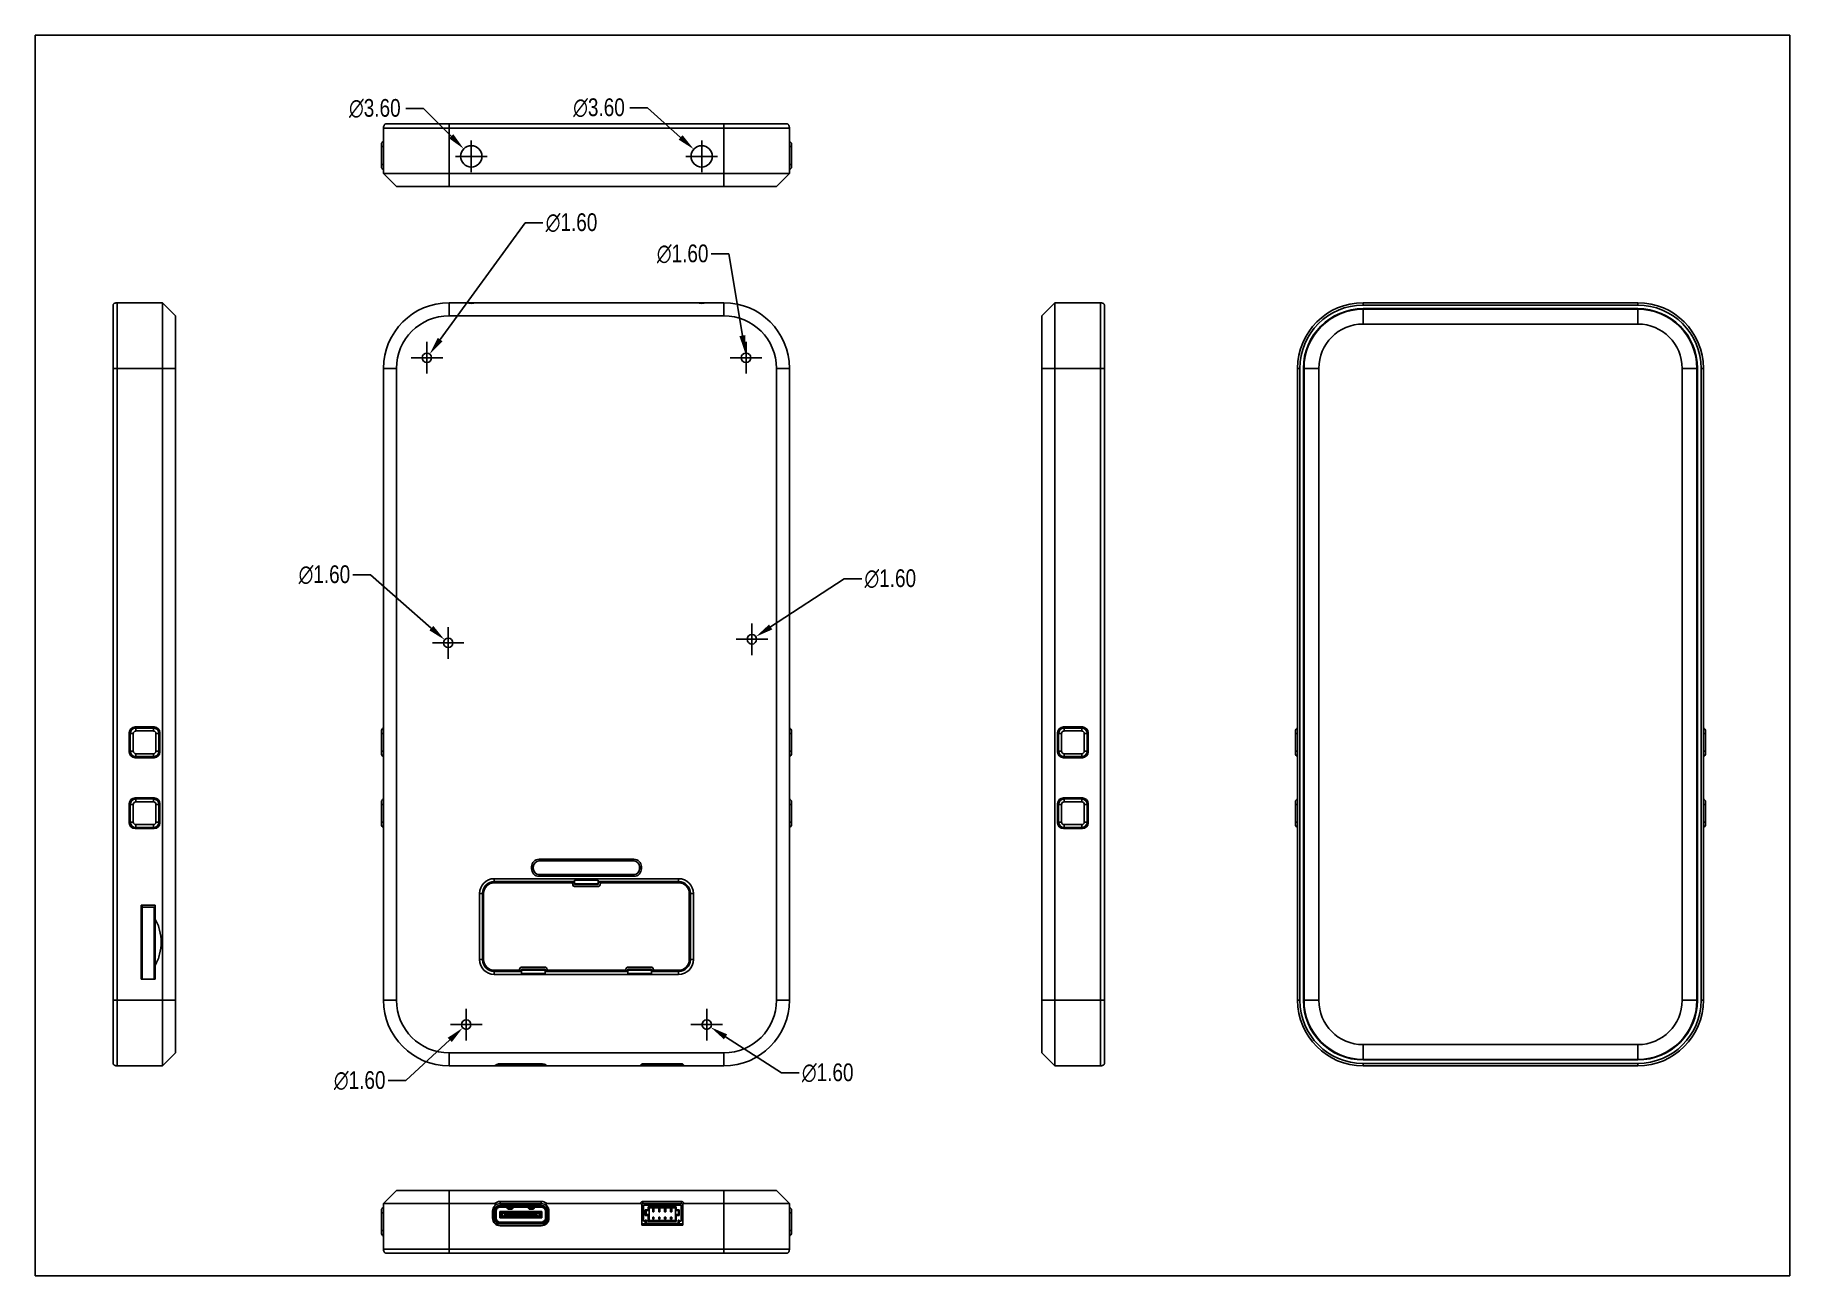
# Model space of a CAD drawing. Header units: millimetres. Extents: x 0 to 297, y 0 to 210.
import ezdxf

# ---------------------------------------------------------------- set-up
doc = ezdxf.new("R2010")
doc.units = ezdxf.units.MM
doc.header["$LTSCALE"] = 16.335
doc.header["$PDMODE"] = 3
doc.header["$PDSIZE"] = 0.3125
doc.layers.get('0').update_dxf_attribs({"linetype": 'CONTINUOUS'})
doc.layers.get('Defpoints').update_dxf_attribs({"linetype": 'CONTINUOUS'})
doc.styles.get("Standard").update_dxf_attribs({"font": 'txt', "width": 0.8})
doc.dimstyles.get("Standard").update_dxf_attribs({"dimtxt": 0.15625, "dimasz": 0.1875, "dimexe": 0.125, "dimexo": 0.0625, "dimtad": 0, "dimtih": 1, "dimtoh": 1, "dimdsep": 46, "dimtxsty": 'STANDARD', "dimblk": '_FILLED', "dimblk1": '_FILLED', "dimblk2": '_FILLED', "dimcen": 0.09, "dimazin": 2, "dimtp": 0.01, "dimtm": 0.01, "dimtfac": 1, "dimtofl": 0, "dimtmove": 0, "dimatfit": 3, "dimldrblk": '_FILLED', "dimfxl": 1, "dimtolj": 1, "dimarcsym": 0})

msp = doc.modelspace()

# ---------------------------------------------------------------- blocks, each defined once
blk = doc.blocks.new('_FILLED')
at = {"color": 0, "linetype": 'ByBlock'}
blk.add_solid([(0, 0), (-1, 0.167), (-1, -0.167)], dxfattribs=at)
blk = doc.blocks.new('*D2')
at = {"color": 3, "lineweight": -2}
for p, q in [((62.72, 197.58), (65.72, 197.58)), ((65.72, 197.58), (70.43, 192.87)), ((73.82, 186.8), (73.82, 192.15)), ((71.15, 189.47), (76.49, 189.47))]:
    blk.add_line(p, q, dxfattribs=at)
at = {"layer": 'Defpoints', "color": 0}
for p in [(72.55, 190.75), (75.09, 188.2)]:
    blk.add_point(p, dxfattribs=at)
at = {"color": 3, "lineweight": -2, "xscale": 3, "yscale": 3, "zscale": 3, "rotation": 314.9658175143572}
blk.add_blockref('_FILLED', (72.55, 190.75), dxfattribs=at)
at = {"color": 3, "insert": (57.5, 197.58), "char_height": 3, "attachment_point": 5}
blk.add_mtext('\\A1;∅3.60', dxfattribs=at)
blk = doc.blocks.new('*D3')
at = {"color": 3, "lineweight": -2}
for p, q in [((100.67, 197.69), (103.67, 197.69)), ((103.67, 197.69), (109.25, 192.68)), ((112.82, 186.8), (112.82, 192.15)), ((110.15, 189.47), (115.49, 189.47))]:
    blk.add_line(p, q, dxfattribs=at)
at = {"layer": 'Defpoints', "color": 0}
for p in [(111.48, 190.68), (114.16, 188.27)]:
    blk.add_point(p, dxfattribs=at)
at = {"color": 3, "lineweight": -2, "xscale": 3, "yscale": 3, "zscale": 3, "rotation": 318.079655481341}
blk.add_blockref('_FILLED', (111.48, 190.68), dxfattribs=at)
at = {"color": 3, "insert": (95.44, 197.69), "char_height": 3, "attachment_point": 5}
blk.add_mtext('\\A1;∅3.60', dxfattribs=at)
blk = doc.blocks.new('*D4')
at = {"color": 3, "lineweight": -2}
for p, q in [((82.96, 178.24), (68.56, 158.47)), ((85.96, 178.24), (82.96, 178.24)), ((66.32, 152.72), (66.32, 158.07)), ((63.65, 155.4), (68.99, 155.4))]:
    blk.add_line(p, q, dxfattribs=at)
at = {"layer": 'Defpoints', "color": 0}
for p in [(65.85, 154.75), (66.79, 156.04)]:
    blk.add_point(p, dxfattribs=at)
at = {"color": 3, "lineweight": -2, "xscale": 3, "yscale": 3, "zscale": 3, "rotation": 233.9258901553688}
blk.add_blockref('_FILLED', (66.79, 156.04), dxfattribs=at)
at = {"color": 3, "insert": (90.79, 178.24), "char_height": 3, "attachment_point": 5}
blk.add_mtext('\\A1;∅1.60', dxfattribs=at)
blk = doc.blocks.new('*D5')
at = {"color": 3, "lineweight": -2}
for p, q in [((114.43, 172.96), (117.43, 172.96)), ((117.43, 172.96), (119.7, 159.15)), ((120.32, 152.72), (120.32, 158.07)), ((117.65, 155.4), (122.99, 155.4))]:
    blk.add_line(p, q, dxfattribs=at)
at = {"layer": 'Defpoints', "color": 0}
for p in [(120.19, 156.18), (120.45, 154.61)]:
    blk.add_point(p, dxfattribs=at)
at = {"color": 3, "lineweight": -2, "xscale": 3, "yscale": 3, "zscale": 3, "rotation": 279.3431122886977}
blk.add_blockref('_FILLED', (120.19, 156.18), dxfattribs=at)
at = {"color": 3, "insert": (109.6, 172.96), "char_height": 3, "attachment_point": 5}
blk.add_mtext('\\A1;∅1.60', dxfattribs=at)
blk = doc.blocks.new('*D6')
at = {"color": 3, "lineweight": -2}
for p, q in [((136.92, 117.99), (124.49, 109.83)), ((139.92, 117.99), (136.92, 117.99)), ((121.32, 105.07), (121.32, 110.41)), ((118.65, 107.74), (123.99, 107.74))]:
    blk.add_line(p, q, dxfattribs=at)
at = {"layer": 'Defpoints', "color": 0}
for p in [(120.65, 107.3), (121.99, 108.18)]:
    blk.add_point(p, dxfattribs=at)
at = {"color": 3, "lineweight": -2, "xscale": 3, "yscale": 3, "zscale": 3, "rotation": 213.3175103337225}
blk.add_blockref('_FILLED', (121.99, 108.18), dxfattribs=at)
at = {"color": 3, "insert": (144.74, 117.99), "char_height": 3, "attachment_point": 5}
blk.add_mtext('\\A1;∅1.60', dxfattribs=at)
blk = doc.blocks.new('*D7')
at = {"color": 3, "lineweight": -2}
for p, q in [((53.79, 118.66), (56.79, 118.66)), ((56.79, 118.66), (67.06, 109.63)), ((67.25, 107.13), (72.59, 107.13)), ((69.92, 104.45), (69.92, 109.8))]:
    blk.add_line(p, q, dxfattribs=at)
at = {"layer": 'Defpoints', "color": 0}
for p in [(69.32, 107.65), (70.52, 106.6)]:
    blk.add_point(p, dxfattribs=at)
at = {"color": 3, "lineweight": -2, "xscale": 3, "yscale": 3, "zscale": 3, "rotation": 318.6932172001994}
blk.add_blockref('_FILLED', (69.32, 107.65), dxfattribs=at)
at = {"color": 3, "insert": (48.97, 118.66), "char_height": 3, "attachment_point": 5}
blk.add_mtext('\\A1;∅1.60', dxfattribs=at)
blk = doc.blocks.new('*D8')
at = {"color": 3, "lineweight": -2}
for p, q in [((113.67, 39.85), (113.67, 45.2)), ((111, 42.53), (116.34, 42.53)), ((126.32, 34.36), (116.86, 40.47)), ((129.32, 34.36), (126.32, 34.36))]:
    blk.add_line(p, q, dxfattribs=at)
at = {"layer": 'Defpoints', "color": 0}
for p in [(113, 42.96), (114.34, 42.09)]:
    blk.add_point(p, dxfattribs=at)
at = {"color": 3, "lineweight": -2, "xscale": 3, "yscale": 3, "zscale": 3, "rotation": 147.1561053110643}
blk.add_blockref('_FILLED', (114.34, 42.09), dxfattribs=at)
at = {"color": 3, "insert": (134.15, 34.36), "char_height": 3, "attachment_point": 5}
blk.add_mtext('\\A1;∅1.60', dxfattribs=at)
blk = doc.blocks.new('*D9')
at = {"color": 3, "lineweight": -2}
for p, q in [((72.97, 39.85), (72.97, 45.2)), ((70.3, 42.53), (75.64, 42.53)), ((62.77, 33.05), (70.19, 39.94)), ((59.77, 33.05), (62.77, 33.05))]:
    blk.add_line(p, q, dxfattribs=at)
at = {"layer": 'Defpoints', "color": 0}
for p in [(72.38, 41.98), (73.56, 43.07)]:
    blk.add_point(p, dxfattribs=at)
at = {"color": 3, "lineweight": -2, "xscale": 3, "yscale": 3, "zscale": 3, "rotation": 42.90157996319874}
blk.add_blockref('_FILLED', (72.38, 41.98), dxfattribs=at)
at = {"color": 3, "insert": (54.94, 33.05), "char_height": 3, "attachment_point": 5}
blk.add_mtext('\\A1;∅1.60', dxfattribs=at)

# ---------------------------------------------------------------- dimensions: what is measured, and where the dimension line sits
for p1, p2, picture, middle in [((75.091, 188.2), (72.547, 190.747), '*D2', (57.498, 197.58)), ((114.158, 188.271), (111.48, 190.676), '*D3', (95.443, 197.69)), ((65.848, 154.749), (66.79, 156.042), '*D4', (90.788, 178.242)), ((120.449, 154.606), (120.189, 156.185), '*D5', (109.605, 172.957)), ((70.52, 106.598), (69.318, 107.655), '*D7', (48.965, 118.663)), ((120.651, 107.3), (121.988, 108.179), '*D6', (144.741, 117.991)), ((73.555, 43.071), (72.383, 41.982), '*D9', (54.943, 33.047)), ((112.997, 42.961), (114.341, 42.093), '*D8', (134.149, 34.358))]:
    dim = msp.add_diameter_dim_2p(p1=p1, p2=p2, dimstyle='STANDARD', override={"dimtxt": 3, "dimasz": 3, "dimzin": 0, "dimcen": 2.673, "dimclrd": 3, "dimclre": 3, "dimclrt": 3, "dimadec": 0, "dimazin": 0, "dimtp": 0, "dimtm": 0, "dimtzin": 0})
    dim.commit()
    dim.dimension.update_dxf_attribs({"geometry": picture, "text_midpoint": middle, "dimtype": 163})

# ---------------------------------------------------------------- linework, layer by layer
at = {"color": 7, "linetype": 'Continuous'}
for p, q in [((0, 0), (0, 210)), ((0, 210), (297, 210)), ((297, 0), (297, 210)), ((58.969, 194.273), (58.969, 186.573)), ((127.669, 194.273), (58.969, 194.273)), ((59.369, 194.973), (127.269, 194.973)), ((70.069, 194.974), (70.069, 184.373)), ((116.569, 184.373), (116.569, 194.974)), ((127.669, 194.273), (127.669, 186.573)), ((58.619, 187.702), (58.619, 191.545)), ((58.969, 191.123), (58.619, 191.123)), ((128.019, 191.123), (127.669, 191.123)), ((128.019, 187.702), (128.019, 191.545)), ((58.619, 188.123), (58.969, 188.123)), ((127.669, 188.123), (128.019, 188.123)), ((58.969, 186.573), (61.169, 184.373)), ((58.969, 186.573), (73.051, 186.573)), ((61.169, 184.373), (125.469, 184.373)), ((74.587, 186.573), (112.051, 186.573)), ((113.587, 186.573), (127.669, 186.573)), ((127.669, 186.573), (125.469, 184.373)), ((13.188, 35.951), (13.188, 164.301)), ((13.888, 164.701), (13.888, 35.551)), ((13.888, 164.701), (21.588, 164.701)), ((21.588, 35.551), (21.588, 164.701)), ((21.588, 164.701), (23.788, 162.501)), ((70.069, 164.701), (70.069, 162.501)), ((70.069, 164.701), (73.051, 164.701)), ((73.059, 164.701), (112.051, 164.701)), ((112.059, 164.701), (116.569, 164.701)), ((116.569, 164.701), (116.569, 162.501)), ((172.598, 164.701), (170.398, 162.501)), ((172.598, 164.701), (172.598, 35.551)), ((172.598, 164.701), (180.298, 164.701)), ((180.298, 35.551), (180.298, 164.701)), ((180.998, 35.951), (180.998, 164.301)), ((224.765, 164.302), (224.765, 164.702)), ((224.765, 164.701), (271.265, 164.701)), ((271.265, 164.301), (224.765, 164.301)), ((271.265, 163.701), (224.765, 163.701)), ((224.765, 161.101), (224.765, 163.606)), ((271.265, 163.606), (224.765, 163.606)), ((224.765, 163.601), (271.265, 163.601)), ((271.265, 164.302), (271.265, 164.702)), ((271.265, 161.101), (271.265, 163.606)), ((23.788, 37.751), (23.788, 162.501)), ((70.069, 162.501), (116.569, 162.501)), ((170.398, 162.501), (170.398, 37.751)), ((271.265, 161.101), (224.765, 161.101)), ((13.188, 153.601), (23.788, 153.601)), ((58.969, 46.651), (58.969, 153.601)), ((58.969, 153.601), (61.169, 153.601)), ((61.169, 46.651), (61.169, 153.601)), ((125.469, 153.601), (125.469, 46.651)), ((127.669, 153.601), (125.469, 153.601)), ((127.669, 153.601), (127.669, 46.651)), ((180.999, 153.601), (170.398, 153.601)), ((213.665, 46.651), (213.665, 153.601)), ((214.065, 153.601), (213.665, 153.601)), ((214.065, 153.601), (214.065, 46.651)), ((214.665, 153.601), (214.665, 46.651)), ((214.761, 153.601), (214.761, 46.651)), ((217.265, 153.601), (214.761, 153.601)), ((214.765, 46.651), (214.765, 153.601)), ((217.265, 153.601), (217.265, 46.651)), ((278.765, 46.651), (278.765, 153.601)), ((278.765, 153.601), (281.27, 153.601)), ((281.265, 153.601), (281.265, 46.651)), ((281.27, 46.651), (281.27, 153.601)), ((281.365, 46.651), (281.365, 153.601)), ((281.965, 46.651), (281.965, 153.601)), ((281.965, 153.601), (282.366, 153.601)), ((282.365, 153.601), (282.365, 46.651)), ((16.938, 92.901), (20.138, 92.901)), ((18.438, 92.775), (17.038, 92.775)), ((17.038, 92.775), (17.038, 92.223)), ((17.038, 92.723), (20.038, 92.723)), ((20.038, 92.223), (17.038, 92.223)), ((17.138, 92.775), (17.138, 92.901)), ((18.138, 92.901), (18.138, 92.775)), ((18.438, 92.775), (18.438, 92.901)), ((18.438, 92.782), (19.938, 92.782)), ((19.938, 92.901), (19.938, 92.782)), ((20.038, 92.801), (19.938, 92.801)), ((20.038, 92.223), (20.038, 92.801)), ((58.619, 88.38), (58.619, 92.223)), ((128.019, 88.38), (128.019, 92.223)), ((177.248, 92.901), (174.048, 92.901)), ((174.148, 92.801), (174.248, 92.801)), ((174.148, 92.801), (174.148, 92.223)), ((174.148, 92.723), (177.148, 92.723)), ((177.148, 92.223), (174.148, 92.223)), ((174.248, 92.782), (174.248, 92.901)), ((175.748, 92.782), (174.248, 92.782)), ((175.748, 92.775), (175.748, 92.901)), ((175.748, 92.775), (177.148, 92.775)), ((176.048, 92.901), (176.048, 92.775)), ((177.048, 92.775), (177.048, 92.901)), ((177.148, 92.223), (177.148, 92.775)), ((213.315, 88.38), (213.315, 92.223)), ((282.715, 88.38), (282.715, 92.223)), ((15.938, 88.701), (15.938, 91.901)), ((16.049, 89.801), (16.064, 89.801)), ((16.049, 88.272), (16.049, 89.801)), ((16.064, 89.301), (16.049, 89.301)), ((16.617, 91.801), (16.064, 91.801)), ((16.064, 89.301), (16.064, 91.801)), ((16.117, 88.801), (16.117, 91.801)), ((16.617, 91.801), (16.617, 88.801)), ((21.038, 91.801), (20.459, 91.801)), ((20.459, 88.801), (20.459, 91.801)), ((20.959, 91.801), (20.959, 88.801)), ((21.038, 88.801), (21.038, 91.801)), ((21.138, 91.901), (21.138, 88.701)), ((58.969, 91.801), (58.619, 91.801)), ((128.019, 91.801), (127.669, 91.801)), ((173.048, 91.901), (173.048, 88.701)), ((173.727, 91.801), (173.148, 91.801)), ((173.148, 91.801), (173.148, 88.801)), ((173.227, 88.801), (173.227, 91.801)), ((173.727, 91.801), (173.727, 88.801)), ((178.122, 91.801), (177.57, 91.801)), ((177.57, 88.801), (177.57, 91.801)), ((178.069, 91.801), (178.069, 88.801)), ((178.122, 91.801), (178.122, 89.801)), ((178.138, 89.801), (178.122, 89.801)), ((178.138, 88.272), (178.138, 89.801)), ((178.248, 88.701), (178.248, 91.901)), ((213.665, 91.801), (213.315, 91.801)), ((282.715, 91.801), (282.365, 91.801)), ((16.064, 88.801), (16.617, 88.801)), ((16.064, 88.801), (16.064, 88.241)), ((16.738, 87.733), (16.738, 87.875)), ((16.938, 87.701), (20.138, 87.701)), ((17.038, 88.38), (20.038, 88.38)), ((17.038, 88.38), (17.038, 87.828)), ((20.038, 87.88), (17.038, 87.88)), ((18.438, 87.828), (17.038, 87.828)), ((17.138, 87.701), (17.138, 87.828)), ((18.138, 87.828), (18.138, 87.701)), ((18.438, 87.828), (18.438, 87.701)), ((18.438, 87.821), (19.938, 87.821)), ((19.938, 87.821), (19.938, 87.701)), ((20.038, 87.801), (19.938, 87.801)), ((20.038, 87.801), (20.038, 88.38)), ((20.459, 88.801), (21.038, 88.801)), ((58.619, 88.801), (58.969, 88.801)), ((127.669, 88.801), (128.019, 88.801)), ((173.148, 88.801), (173.727, 88.801)), ((174.048, 87.701), (177.248, 87.701)), ((174.148, 88.38), (177.148, 88.38)), ((174.148, 88.38), (174.148, 87.801)), ((177.148, 87.88), (174.148, 87.88)), ((174.148, 87.801), (174.248, 87.801)), ((175.748, 87.821), (174.248, 87.821)), ((174.248, 87.701), (174.248, 87.821)), ((175.748, 87.828), (177.148, 87.828)), ((175.748, 87.701), (175.748, 87.828)), ((176.048, 87.828), (176.048, 87.701)), ((177.048, 87.701), (177.048, 87.828)), ((177.148, 87.828), (177.148, 88.38)), ((177.448, 87.875), (177.448, 87.733)), ((177.57, 88.801), (178.122, 88.801)), ((178.122, 88.241), (178.122, 88.801)), ((213.315, 88.801), (213.665, 88.801)), ((282.365, 88.801), (282.715, 88.801)), ((16.049, 80.331), (16.049, 78.801)), ((16.064, 80.362), (16.064, 79.801)), ((16.738, 80.728), (16.738, 80.87)), ((16.938, 80.901), (20.138, 80.901)), ((18.438, 80.775), (17.038, 80.775)), ((17.038, 80.775), (17.038, 80.223)), ((17.038, 80.723), (20.038, 80.723)), ((20.038, 80.223), (17.038, 80.223)), ((17.138, 80.775), (17.138, 80.901)), ((18.138, 80.901), (18.138, 80.775)), ((18.438, 80.775), (18.438, 80.901)), ((18.438, 80.782), (19.938, 80.782)), ((19.938, 80.901), (19.938, 80.782)), ((20.038, 80.801), (19.938, 80.801)), ((20.038, 80.223), (20.038, 80.801)), ((58.619, 76.38), (58.619, 80.223)), ((128.019, 76.38), (128.019, 80.223)), ((177.248, 80.901), (174.048, 80.901)), ((174.148, 80.801), (174.248, 80.801)), ((174.148, 80.801), (174.148, 80.223)), ((174.148, 80.723), (177.148, 80.723)), ((177.148, 80.223), (174.148, 80.223)), ((174.248, 80.782), (174.248, 80.901)), ((175.748, 80.782), (174.248, 80.782)), ((175.748, 80.775), (175.748, 80.901)), ((175.748, 80.775), (177.148, 80.775)), ((176.048, 80.901), (176.048, 80.775)), ((177.048, 80.775), (177.048, 80.901)), ((177.148, 80.223), (177.148, 80.775)), ((177.448, 80.87), (177.448, 80.728)), ((178.122, 79.801), (178.122, 80.362)), ((178.138, 78.801), (178.138, 80.331)), ((213.315, 76.38), (213.315, 80.223)), ((282.715, 76.38), (282.715, 80.223)), ((15.938, 76.701), (15.938, 79.901)), ((16.049, 78.801), (16.064, 78.801)), ((16.617, 79.801), (16.064, 79.801)), ((16.064, 76.801), (16.064, 78.801)), ((16.117, 76.801), (16.117, 79.801)), ((16.617, 79.801), (16.617, 76.801)), ((21.038, 79.801), (20.459, 79.801)), ((20.459, 76.801), (20.459, 79.801)), ((20.959, 79.801), (20.959, 76.801)), ((21.138, 79.955), (21.018, 79.955)), ((21.038, 76.801), (21.038, 79.801)), ((21.138, 79.901), (21.138, 76.701)), ((58.969, 79.801), (58.619, 79.801)), ((128.019, 79.801), (127.669, 79.801)), ((173.048, 79.955), (173.169, 79.955)), ((173.048, 79.901), (173.048, 76.701)), ((173.727, 79.801), (173.148, 79.801)), ((173.148, 79.801), (173.148, 76.801)), ((173.227, 76.801), (173.227, 79.801)), ((173.727, 79.801), (173.727, 76.801)), ((178.122, 79.801), (177.57, 79.801)), ((177.57, 76.801), (177.57, 79.801)), ((178.069, 79.801), (178.069, 76.801)), ((178.122, 79.301), (178.138, 79.301)), ((178.122, 79.301), (178.122, 76.801)), ((178.138, 78.801), (178.122, 78.801)), ((178.248, 76.701), (178.248, 79.901)), ((213.665, 79.801), (213.315, 79.801)), ((282.715, 79.801), (282.365, 79.801)), ((16.064, 76.801), (16.617, 76.801)), ((16.938, 75.701), (20.138, 75.701)), ((17.038, 76.38), (20.038, 76.38)), ((17.038, 76.38), (17.038, 75.828)), ((20.038, 75.88), (17.038, 75.88)), ((18.438, 75.828), (17.038, 75.828)), ((17.138, 75.701), (17.138, 75.828)), ((18.138, 75.828), (18.138, 75.701)), ((18.438, 75.828), (18.438, 75.701)), ((18.438, 75.821), (19.938, 75.821)), ((19.938, 75.821), (19.938, 75.701)), ((20.038, 75.801), (19.938, 75.801)), ((20.038, 75.801), (20.038, 76.38)), ((20.459, 76.801), (21.038, 76.801)), ((58.619, 76.801), (58.969, 76.801)), ((127.669, 76.801), (128.019, 76.801)), ((173.148, 76.801), (173.727, 76.801)), ((174.048, 75.701), (177.248, 75.701)), ((174.148, 76.38), (177.148, 76.38)), ((174.148, 76.38), (174.148, 75.801)), ((177.148, 75.88), (174.148, 75.88)), ((174.148, 75.801), (174.248, 75.801)), ((175.748, 75.821), (174.248, 75.821)), ((174.248, 75.701), (174.248, 75.821)), ((175.748, 75.828), (177.148, 75.828)), ((175.748, 75.701), (175.748, 75.828)), ((176.048, 75.828), (176.048, 75.701)), ((177.048, 75.701), (177.048, 75.828)), ((177.148, 75.828), (177.148, 76.38)), ((177.57, 76.801), (178.122, 76.801)), ((213.315, 76.801), (213.665, 76.801)), ((282.365, 76.801), (282.715, 76.801)), ((84.319, 69.226), (84.019, 69.226)), ((84.019, 69.226), (84.019, 68.926)), ((84.319, 68.926), (84.019, 68.926)), ((84.319, 69.226), (84.319, 68.926)), ((101.319, 70.526), (85.319, 70.526)), ((85.319, 70.226), (85.319, 70.526)), ((101.319, 70.226), (85.319, 70.226)), ((101.319, 70.226), (101.319, 70.526)), ((102.319, 69.226), (102.619, 69.226)), ((102.319, 68.926), (102.319, 69.226)), ((102.319, 68.926), (102.619, 68.926)), ((102.619, 68.926), (102.619, 69.226)), ((108.919, 67.226), (77.719, 67.226)), ((77.719, 66.726), (77.719, 67.226)), ((91.319, 66.726), (77.719, 66.726)), ((91.319, 66.627), (77.719, 66.627)), ((77.719, 66.526), (90.769, 66.526)), ((79.319, 66.627), (79.319, 66.726)), ((85.319, 67.926), (101.319, 67.926)), ((85.319, 67.926), (85.319, 67.626)), ((85.319, 67.626), (101.319, 67.626)), ((91.019, 66.276), (91.019, 66.176)), ((91.269, 65.926), (95.369, 65.926)), ((91.319, 66.993), (95.319, 66.993)), ((91.319, 66.993), (91.319, 66.226)), ((91.319, 66.371), (95.319, 66.371)), ((95.319, 66.226), (91.319, 66.226)), ((95.319, 66.226), (95.319, 66.993)), ((108.919, 66.726), (95.319, 66.726)), ((108.919, 66.627), (95.319, 66.627)), ((95.619, 66.176), (95.619, 66.276)), ((95.869, 66.526), (108.919, 66.526)), ((101.319, 67.926), (101.319, 67.626)), ((107.319, 66.627), (107.319, 66.726)), ((108.919, 66.726), (108.919, 67.226)), ((17.938, 62.729), (20.338, 62.729)), ((17.938, 50.229), (17.938, 62.729)), ((18.138, 62.729), (18.138, 50.229)), ((18.138, 62.429), (20.138, 62.429)), ((20.138, 50.229), (20.138, 62.429)), ((20.338, 50.229), (20.338, 62.729)), ((75.719, 64.726), (75.219, 64.726)), ((75.219, 64.726), (75.219, 53.526)), ((75.719, 64.726), (75.719, 53.526)), ((75.819, 64.727), (75.819, 53.527)), ((75.919, 53.526), (75.919, 64.726)), ((110.719, 64.726), (110.719, 53.526)), ((110.819, 53.527), (110.819, 64.727)), ((110.919, 64.726), (111.419, 64.726)), ((110.919, 53.526), (110.919, 64.726)), ((111.419, 53.526), (111.419, 64.726)), ((20.338, 60.343), (20.138, 60.343)), ((20.338, 60.126), (20.138, 60.126)), ((20.338, 59.426), (20.138, 59.426)), ((20.338, 55.126), (20.138, 55.126)), ((20.338, 54.426), (20.138, 54.426)), ((75.719, 53.526), (75.219, 53.526)), ((110.919, 53.526), (111.419, 53.526)), ((81.769, 51.726), (77.719, 51.726)), ((77.719, 51.627), (82.319, 51.627)), ((77.719, 51.526), (82.319, 51.526)), ((77.719, 51.526), (77.719, 51.026)), ((77.719, 51.026), (108.919, 51.026)), ((86.369, 52.226), (82.269, 52.226)), ((86.319, 51.926), (82.319, 51.926)), ((82.319, 51.926), (82.319, 51.194)), ((86.319, 51.753), (82.319, 51.753)), ((82.319, 51.194), (86.319, 51.194)), ((86.319, 51.194), (86.319, 51.926)), ((86.319, 51.627), (100.319, 51.627)), ((86.319, 51.526), (100.319, 51.526)), ((99.769, 51.726), (86.869, 51.726)), ((104.369, 52.226), (100.269, 52.226)), ((104.319, 51.926), (100.319, 51.926)), ((100.319, 51.926), (100.319, 51.194)), ((104.319, 51.753), (100.319, 51.753)), ((104.319, 51.194), (100.319, 51.194)), ((104.319, 51.194), (104.319, 51.926)), ((104.319, 51.627), (108.919, 51.627)), ((104.319, 51.526), (108.919, 51.526)), ((108.919, 51.726), (104.869, 51.726)), ((108.919, 51.526), (108.919, 51.026)), ((20.338, 50.229), (17.938, 50.229)), ((13.188, 46.651), (23.788, 46.651)), ((58.969, 46.651), (61.169, 46.651)), ((127.669, 46.651), (125.469, 46.651)), ((180.999, 46.651), (170.398, 46.651)), ((214.065, 46.651), (213.665, 46.651)), ((217.265, 46.651), (214.761, 46.651)), ((278.765, 46.651), (281.27, 46.651)), ((281.965, 46.651), (282.366, 46.651)), ((216.935, 40.504), (216.935, 40.272)), ((216.936, 40.272), (216.998, 40.272)), ((224.765, 39.151), (271.265, 39.151)), ((224.765, 39.151), (224.765, 36.647)), ((271.265, 39.151), (271.265, 36.647)), ((278.904, 40.272), (279.095, 40.272)), ((279.095, 40.272), (279.095, 40.348)), ((21.588, 35.551), (23.788, 37.751)), ((116.569, 37.751), (70.069, 37.751)), ((70.069, 35.551), (70.069, 37.751)), ((78.719, 35.903), (85.669, 35.903)), ((78.719, 35.903), (78.719, 35.551)), ((78.719, 35.844), (85.669, 35.844)), ((85.669, 35.844), (85.669, 35.903)), ((85.669, 35.551), (85.669, 35.844)), ((102.669, 35.635), (102.676, 35.688)), ((109.419, 35.893), (102.869, 35.893)), ((102.869, 35.834), (102.869, 35.893)), ((102.869, 35.834), (109.419, 35.834)), ((109.419, 35.834), (109.419, 35.893)), ((116.569, 35.551), (116.569, 37.751)), ((172.598, 35.551), (170.398, 37.751)), ((271.265, 36.651), (224.765, 36.651)), ((224.765, 36.647), (271.265, 36.647)), ((224.765, 36.551), (271.265, 36.551)), ((224.765, 35.951), (271.265, 35.951)), ((224.765, 35.951), (224.765, 35.551)), ((271.265, 35.951), (271.265, 35.551)), ((13.888, 35.551), (21.588, 35.551)), ((77.897, 35.551), (70.069, 35.551)), ((77.954, 35.551), (86.434, 35.551)), ((86.491, 35.551), (116.569, 35.551)), ((102.669, 35.551), (102.669, 35.634)), ((109.619, 35.635), (109.619, 35.551)), ((180.298, 35.551), (172.598, 35.551)), ((271.265, 35.551), (224.765, 35.551)), ((58.969, 12.24), (61.169, 14.44)), ((58.969, 4.54), (58.969, 12.24)), ((77.754, 12.24), (58.969, 12.24)), ((125.469, 14.44), (61.169, 14.44)), ((70.069, 3.839), (70.069, 14.44)), ((78.719, 12.591), (78.719, 12.25)), ((78.719, 12.591), (85.669, 12.591)), ((85.669, 12.25), (78.719, 12.25)), ((78.719, 11.95), (78.719, 11.9)), ((85.669, 11.95), (78.719, 11.95)), ((78.719, 11.9), (85.669, 11.9)), ((85.669, 12.25), (85.669, 12.591)), ((85.669, 11.9), (85.669, 11.95)), ((102.473, 12.24), (86.634, 12.24)), ((102.669, 8.59), (102.669, 12.04)), ((109.419, 12.581), (102.869, 12.581)), ((102.869, 12.24), (102.869, 12.581)), ((109.419, 12.24), (102.869, 12.24)), ((109.319, 11.99), (102.969, 11.99)), ((102.969, 11.99), (102.969, 9.29)), ((108.919, 11.99), (108.919, 12.24)), ((109.319, 9.29), (109.319, 11.99)), ((109.419, 12.24), (109.419, 12.581)), ((109.619, 8.59), (109.619, 12.017)), ((127.669, 12.24), (109.815, 12.24)), ((116.569, 3.839), (116.569, 14.44)), ((127.669, 12.24), (125.469, 14.44)), ((127.669, 4.54), (127.669, 12.24)), ((58.619, 7.268), (58.619, 11.111)), ((58.969, 10.69), (58.619, 10.69)), ((77.419, 9.79), (77.419, 10.95)), ((77.719, 10.79), (77.419, 10.79)), ((77.525, 11.44), (77.719, 11.44)), ((77.719, 8.974), (77.719, 11.771)), ((78.005, 11.65), (77.719, 11.65)), ((77.769, 10.95), (77.719, 10.95)), ((77.719, 9.79), (77.769, 9.79)), ((77.769, 9.79), (77.769, 10.95)), ((77.969, 10.95), (77.969, 9.79)), ((78.019, 10.95), (77.969, 10.95)), ((77.969, 9.79), (78.019, 9.79)), ((78.019, 9.79), (78.019, 10.95)), ((78.019, 8.79), (78.019, 9.077)), ((78.644, 9.82), (78.644, 10.92)), ((78.644, 10.92), (85.744, 10.92)), ((78.644, 9.82), (85.744, 9.82)), ((78.719, 11.7), (78.719, 11.65)), ((85.669, 11.7), (78.719, 11.7)), ((78.719, 11.65), (85.669, 11.65)), ((78.719, 9.09), (78.719, 9.04)), ((85.669, 9.09), (78.719, 9.09)), ((78.719, 9.04), (85.669, 9.04)), ((78.844, 10.72), (78.844, 10.02)), ((78.844, 10.72), (85.544, 10.72)), ((78.844, 10.02), (85.544, 10.02)), ((78.944, 10.92), (78.944, 10.72)), ((79.144, 10.72), (78.944, 10.92)), ((78.944, 10.02), (78.944, 9.82)), ((78.944, 9.82), (79.144, 10.02)), ((79.058, 10.72), (79.065, 10.704)), ((79.065, 10.036), (79.058, 10.02)), ((79.065, 10.704), (79.065, 10.036)), ((79.065, 10.704), (79.344, 10.592)), ((79.344, 10.147), (79.065, 10.036)), ((79.344, 10.52), (79.344, 10.72)), ((79.344, 10.52), (85.044, 10.52)), ((79.344, 10.02), (79.344, 10.22)), ((79.344, 10.22), (85.044, 10.22)), ((79.394, 10.72), (79.394, 10.62)), ((79.394, 10.62), (79.694, 10.62)), ((79.394, 10.12), (79.394, 10.02)), ((79.694, 10.12), (79.394, 10.12)), ((79.525, 10.22), (79.525, 10.52)), ((79.694, 10.72), (79.694, 10.62)), ((79.694, 10.02), (79.694, 10.12)), ((79.744, 10.72), (79.744, 10.52)), ((79.744, 10.22), (79.744, 10.02)), ((79.81, 11.638), (80.026, 11.327)), ((80.978, 11.638), (79.81, 11.638)), ((80.026, 11.327), (80.762, 11.327)), ((80.726, 11.302), (80.062, 11.302)), ((80.762, 11.327), (80.978, 11.638)), ((80.794, 10.52), (80.794, 10.72)), ((80.794, 10.02), (80.794, 10.22)), ((80.844, 10.72), (80.844, 10.62)), ((80.844, 10.62), (81.144, 10.62)), ((80.844, 10.12), (80.844, 10.02)), ((81.144, 10.12), (80.844, 10.12)), ((81.144, 10.72), (81.144, 10.62)), ((81.144, 10.02), (81.144, 10.12)), ((81.194, 10.72), (81.194, 10.52)), ((81.194, 10.22), (81.194, 10.02)), ((81.244, 10.52), (81.244, 10.72)), ((81.244, 10.02), (81.244, 10.22)), ((81.294, 10.72), (81.294, 10.62)), ((81.294, 10.62), (81.594, 10.62)), ((81.294, 10.12), (81.294, 10.02)), ((81.594, 10.12), (81.294, 10.12)), ((81.594, 10.72), (81.594, 10.62)), ((81.594, 10.02), (81.594, 10.12)), ((81.644, 10.72), (81.644, 10.52)), ((81.644, 10.22), (81.644, 10.02)), ((81.694, 10.52), (81.694, 10.72)), ((81.694, 10.02), (81.694, 10.22)), ((81.744, 10.72), (81.744, 10.62)), ((81.744, 10.62), (82.044, 10.62)), ((81.744, 10.12), (81.744, 10.02)), ((82.044, 10.12), (81.744, 10.12)), ((82.044, 10.72), (82.044, 10.62)), ((82.044, 10.02), (82.044, 10.12)), ((82.094, 10.72), (82.094, 10.52)), ((82.094, 10.22), (82.094, 10.02)), ((82.294, 10.52), (82.294, 10.72)), ((82.294, 10.02), (82.294, 10.22)), ((82.344, 10.72), (82.344, 10.62)), ((82.644, 10.62), (82.344, 10.62)), ((82.344, 10.12), (82.344, 10.02)), ((82.644, 10.12), (82.344, 10.12)), ((82.644, 10.72), (82.644, 10.62)), ((82.644, 10.02), (82.644, 10.12)), ((82.694, 10.72), (82.694, 10.52)), ((82.694, 10.22), (82.694, 10.02)), ((82.744, 10.52), (82.744, 10.72)), ((82.744, 10.02), (82.744, 10.22)), ((82.794, 10.72), (82.794, 10.62)), ((83.094, 10.62), (82.794, 10.62)), ((82.794, 10.12), (82.794, 10.02)), ((83.094, 10.12), (82.794, 10.12)), ((83.094, 10.72), (83.094, 10.62)), ((83.094, 10.02), (83.094, 10.12)), ((83.144, 10.72), (83.144, 10.52)), ((83.144, 10.22), (83.144, 10.02)), ((83.194, 10.52), (83.194, 10.72)), ((83.194, 10.02), (83.194, 10.22)), ((83.244, 10.72), (83.244, 10.62)), ((83.544, 10.62), (83.244, 10.62)), ((83.244, 10.12), (83.244, 10.02)), ((83.544, 10.12), (83.244, 10.12)), ((83.41, 11.638), (83.626, 11.327)), ((84.578, 11.638), (83.41, 11.638)), ((83.544, 10.72), (83.544, 10.62)), ((83.544, 10.02), (83.544, 10.12)), ((83.594, 10.72), (83.594, 10.52)), ((83.594, 10.22), (83.594, 10.02)), ((83.626, 11.327), (84.362, 11.327)), ((84.326, 11.302), (83.662, 11.302)), ((84.362, 11.327), (84.578, 11.638)), ((84.644, 10.52), (84.644, 10.72)), ((84.644, 10.02), (84.644, 10.22)), ((84.694, 10.72), (84.694, 10.62)), ((84.994, 10.62), (84.694, 10.62)), ((84.694, 10.12), (84.694, 10.02)), ((84.994, 10.12), (84.694, 10.12)), ((84.863, 10.22), (84.863, 10.52)), ((84.994, 10.72), (84.994, 10.62)), ((84.994, 10.02), (84.994, 10.12)), ((85.044, 10.72), (85.044, 10.52)), ((85.323, 10.704), (85.044, 10.592)), ((85.044, 10.02), (85.044, 10.22)), ((85.044, 10.147), (85.323, 10.036)), ((85.244, 10.72), (85.444, 10.92)), ((85.444, 9.82), (85.244, 10.02)), ((85.33, 10.72), (85.323, 10.704)), ((85.323, 10.704), (85.323, 10.036)), ((85.323, 10.036), (85.33, 10.02)), ((85.444, 10.92), (85.444, 10.72)), ((85.444, 10.02), (85.444, 9.82)), ((85.544, 10.72), (85.544, 10.02)), ((85.669, 11.65), (85.669, 11.7)), ((85.669, 9.04), (85.669, 9.09)), ((85.744, 9.82), (85.744, 10.92)), ((86.369, 10.95), (86.369, 9.79)), ((86.419, 10.95), (86.369, 10.95)), ((86.369, 9.79), (86.419, 9.79)), ((86.369, 8.79), (86.369, 9.077)), ((86.669, 11.65), (86.383, 11.65)), ((86.419, 9.79), (86.419, 10.95)), ((86.619, 10.95), (86.619, 9.79)), ((86.669, 10.95), (86.619, 10.95)), ((86.619, 9.79), (86.669, 9.79)), ((86.669, 8.974), (86.669, 11.65)), ((86.669, 11.44), (86.863, 11.44)), ((86.669, 11.39), (86.819, 11.39)), ((86.819, 11.39), (86.819, 11.44)), ((86.969, 10.95), (86.969, 9.79)), ((102.669, 11.44), (102.969, 11.44)), ((103.269, 9.29), (102.969, 9.29)), ((103.269, 11.205), (103.769, 11.205)), ((103.419, 11.055), (103.269, 11.205)), ((103.269, 10.235), (103.269, 11.205)), ((103.419, 10.385), (103.269, 10.235)), ((103.769, 10.235), (103.269, 10.235)), ((103.469, 9.44), (103.269, 9.44)), ((103.269, 9.44), (103.269, 8.79)), ((103.919, 11.055), (103.419, 11.055)), ((103.419, 11.055), (103.419, 10.385)), ((103.419, 10.385), (103.919, 10.385)), ((103.469, 8.79), (103.469, 9.44)), ((103.769, 11.665), (108.519, 11.665)), ((103.769, 11.665), (103.919, 11.515)), ((103.769, 11.205), (103.769, 11.665)), ((103.769, 11.205), (103.919, 11.055)), ((103.919, 10.385), (103.769, 10.235)), ((103.769, 9.215), (103.769, 10.235)), ((103.919, 9.365), (103.769, 9.215)), ((108.519, 9.215), (103.769, 9.215)), ((108.369, 11.515), (103.919, 11.515)), ((103.919, 11.515), (103.919, 9.365)), ((103.919, 9.365), (108.369, 9.365)), ((104.544, 11.34), (104.744, 11.34)), ((104.544, 10.84), (104.544, 11.34)), ((104.544, 11.34), (104.597, 11.167)), ((104.597, 11.013), (104.544, 10.84)), ((104.744, 10.84), (104.544, 10.84)), ((104.544, 9.965), (104.744, 9.965)), ((104.597, 9.912), (104.544, 9.965)), ((104.544, 9.615), (104.544, 9.965)), ((104.597, 9.668), (104.544, 9.615)), ((104.744, 9.615), (104.544, 9.615)), ((104.691, 11.167), (104.597, 11.167)), ((104.597, 11.167), (104.597, 11.013)), ((104.597, 11.013), (104.691, 11.013)), ((104.691, 9.912), (104.597, 9.912)), ((104.597, 9.912), (104.597, 9.668)), ((104.597, 9.668), (104.691, 9.668)), ((104.691, 11.167), (104.744, 11.34)), ((104.691, 11.013), (104.691, 11.167)), ((104.744, 10.84), (104.691, 11.013)), ((104.744, 9.965), (104.691, 9.912)), ((104.691, 9.668), (104.691, 9.912)), ((104.744, 9.615), (104.691, 9.668)), ((104.744, 11.34), (104.744, 10.84)), ((104.744, 9.965), (104.744, 9.615)), ((105.544, 11.34), (105.744, 11.34)), ((105.544, 10.84), (105.544, 11.34)), ((105.544, 11.34), (105.597, 11.167)), ((105.597, 11.013), (105.544, 10.84)), ((105.744, 10.84), (105.544, 10.84)), ((105.544, 9.965), (105.744, 9.965)), ((105.597, 9.912), (105.544, 9.965)), ((105.544, 9.615), (105.544, 9.965)), ((105.597, 9.668), (105.544, 9.615)), ((105.744, 9.615), (105.544, 9.615)), ((105.691, 11.167), (105.597, 11.167)), ((105.597, 11.167), (105.597, 11.013)), ((105.597, 11.013), (105.691, 11.013)), ((105.691, 9.912), (105.597, 9.912)), ((105.597, 9.912), (105.597, 9.668)), ((105.597, 9.668), (105.691, 9.668)), ((105.691, 11.167), (105.744, 11.34)), ((105.691, 11.013), (105.691, 11.167)), ((105.744, 10.84), (105.691, 11.013)), ((105.744, 9.965), (105.691, 9.912)), ((105.691, 9.668), (105.691, 9.912)), ((105.744, 9.615), (105.691, 9.668)), ((105.744, 11.34), (105.744, 10.84)), ((105.744, 9.965), (105.744, 9.615)), ((106.544, 11.34), (106.744, 11.34)), ((106.544, 10.84), (106.544, 11.34)), ((106.544, 11.34), (106.597, 11.167)), ((106.597, 11.013), (106.544, 10.84)), ((106.744, 10.84), (106.544, 10.84)), ((106.544, 9.965), (106.744, 9.965)), ((106.597, 9.912), (106.544, 9.965)), ((106.544, 9.615), (106.544, 9.965)), ((106.597, 9.668), (106.544, 9.615)), ((106.744, 9.615), (106.544, 9.615)), ((106.691, 11.167), (106.597, 11.167)), ((106.597, 11.167), (106.597, 11.013)), ((106.597, 11.013), (106.691, 11.013)), ((106.691, 9.912), (106.597, 9.912)), ((106.597, 9.912), (106.597, 9.668)), ((106.597, 9.668), (106.691, 9.668)), ((106.691, 11.167), (106.744, 11.34)), ((106.691, 11.013), (106.691, 11.167)), ((106.744, 10.84), (106.691, 11.013)), ((106.744, 9.965), (106.691, 9.912)), ((106.691, 9.668), (106.691, 9.912)), ((106.744, 9.615), (106.691, 9.668)), ((106.744, 11.34), (106.744, 10.84)), ((106.744, 9.965), (106.744, 9.615)), ((107.544, 11.34), (107.744, 11.34)), ((107.544, 10.84), (107.544, 11.34)), ((107.544, 11.34), (107.597, 11.167)), ((107.597, 11.013), (107.544, 10.84)), ((107.744, 10.84), (107.544, 10.84)), ((107.544, 9.965), (107.744, 9.965)), ((107.597, 9.912), (107.544, 9.965)), ((107.544, 9.615), (107.544, 9.965)), ((107.597, 9.668), (107.544, 9.615)), ((107.744, 9.615), (107.544, 9.615)), ((107.691, 11.167), (107.597, 11.167)), ((107.597, 11.167), (107.597, 11.013)), ((107.597, 11.013), (107.691, 11.013)), ((107.691, 9.912), (107.597, 9.912)), ((107.597, 9.912), (107.597, 9.668)), ((107.597, 9.668), (107.691, 9.668)), ((107.691, 11.167), (107.744, 11.34)), ((107.691, 11.013), (107.691, 11.167)), ((107.744, 10.84), (107.691, 11.013)), ((107.744, 9.965), (107.691, 9.912)), ((107.691, 9.668), (107.691, 9.912)), ((107.744, 9.615), (107.691, 9.668)), ((107.744, 11.34), (107.744, 10.84)), ((107.744, 9.965), (107.744, 9.615)), ((108.519, 11.665), (108.369, 11.515)), ((108.369, 9.365), (108.369, 11.515)), ((108.369, 11.055), (108.519, 11.205)), ((108.869, 11.055), (108.369, 11.055)), ((108.369, 10.385), (108.869, 10.385)), ((108.519, 10.235), (108.369, 10.385)), ((108.369, 9.365), (108.519, 9.215)), ((108.519, 11.665), (108.519, 11.205)), ((108.519, 11.205), (109.019, 11.205)), ((109.019, 10.235), (108.519, 10.235)), ((108.519, 10.235), (108.519, 9.215)), ((108.819, 9.44), (109.019, 9.44)), ((108.819, 9.44), (108.819, 8.79)), ((108.869, 11.055), (109.019, 11.205)), ((108.869, 10.385), (108.869, 11.055)), ((108.869, 10.385), (109.019, 10.235)), ((109.019, 11.205), (109.019, 10.235)), ((109.019, 8.79), (109.019, 9.44)), ((109.019, 9.29), (109.319, 9.29)), ((109.319, 11.44), (109.619, 11.44)), ((128.019, 10.69), (127.669, 10.69)), ((128.019, 7.268), (128.019, 11.111)), ((58.619, 7.69), (58.969, 7.69)), ((77.903, 8.79), (86.485, 8.79)), ((78.719, 8.84), (78.719, 8.79)), ((85.669, 8.84), (78.719, 8.84)), ((85.669, 8.49), (78.719, 8.49)), ((85.669, 8.79), (85.669, 8.84)), ((102.669, 8.79), (109.619, 8.79)), ((109.619, 8.59), (102.669, 8.59)), ((103.269, 8.89), (109.019, 8.89)), ((104.544, 8.89), (104.544, 8.79)), ((104.744, 8.79), (104.744, 8.89)), ((105.544, 8.89), (105.544, 8.79)), ((105.744, 8.79), (105.744, 8.89)), ((106.544, 8.89), (106.544, 8.79)), ((106.744, 8.79), (106.744, 8.89)), ((107.544, 8.89), (107.544, 8.79)), ((107.744, 8.79), (107.744, 8.89)), ((127.669, 7.69), (128.019, 7.69)), ((58.969, 4.54), (127.669, 4.54)), ((59.369, 3.84), (127.269, 3.84)), ((0, 0), (297, 0))]:
    msp.add_line(p, q, dxfattribs=at)
for p, q in [((73.051, 186.573), (74.587, 186.573)), ((112.051, 186.573), (113.587, 186.573))]:
    msp.add_line(p, q)
for points in [[(77.897, 35.551), (78.257, 35.76), (78.587, 35.838), (78.719, 35.844)], [(85.669, 35.844), (85.784, 35.839), (86.117, 35.765), (86.449, 35.585), (86.491, 35.551)], [(102.676, 35.688), (102.703, 35.745), (102.74, 35.787), (102.786, 35.816), (102.842, 35.832), (102.869, 35.834)], [(109.419, 35.834), (109.443, 35.833), (109.498, 35.818), (109.55, 35.786), (109.596, 35.727), (109.619, 35.635)]]:
    msp.add_lwpolyline(points, dxfattribs=at)
for centre, radius in [((73.819, 189.473), 1.8), ((112.819, 189.473), 1.8), ((66.319, 155.396), 0.8), ((120.319, 155.396), 0.8), ((69.919, 107.126), 0.8), ((121.319, 107.739), 0.8), ((72.969, 42.527), 0.8), ((113.669, 42.527), 0.8)]:
    msp.add_circle(centre, radius, dxfattribs=at)
for centre, radius, start, end in [((59.119, 191.545), 0.5, 107.55205, 180), ((127.519, 191.545), 0.5, 0, 72.46675), ((59.119, 187.702), 0.5, 180, 252.46675), ((127.519, 187.702), 0.5, 287.55205, 360), ((70.069, 153.601), 11.1, 90, 180), ((116.569, 153.601), 11.1, 0, 90), ((224.765, 153.601), 11.1, 90, 180), ((224.765, 153.601), 10.7, 90, 180), ((224.765, 153.601), 10.1, 90, 180), ((224.765, 153.601), 10.004, 90, 180), ((224.765, 153.601), 10.003, 90, 180), ((271.265, 153.601), 11.1, 360, 90), ((271.265, 153.601), 10.7, 0, 90), ((271.265, 153.601), 10.1, 0, 90), ((271.265, 153.601), 10.004, 0, 90), ((271.265, 153.601), 10.003, 0, 90), ((70.069, 153.601), 8.9, 90, 180), ((116.569, 153.601), 8.9, 0, 90), ((224.765, 153.601), 7.5, 90, 180), ((271.265, 153.601), 7.5, 0, 90), ((16.938, 91.901), 1, 90, 180), ((17.038, 91.801), 0.974, 90, 180), ((17.038, 91.801), 0.921, 90, 180), ((17.038, 91.801), 0.421, 90, 180), ((20.038, 91.801), 1, 0, 90), ((20.038, 91.801), 0.921, 0, 90), ((20.038, 91.801), 0.421, 0, 90), ((20.138, 91.901), 1, 0, 90), ((59.119, 92.223), 0.5, 107.55205, 180), ((127.519, 92.223), 0.5, 0, 72.46675), ((174.048, 91.901), 1, 90, 180), ((174.148, 91.801), 1, 90, 180), ((174.148, 91.801), 0.921, 90, 180), ((174.148, 91.801), 0.421, 90, 180), ((177.148, 91.801), 0.974, 0, 90), ((177.148, 91.801), 0.921, 0, 90), ((177.148, 91.801), 0.421, 0, 90), ((177.248, 91.901), 1, 0, 90), ((213.815, 92.223), 0.5, 107.55205, 180), ((282.215, 92.223), 0.5, 0, 72.46675), ((16.938, 88.701), 1, 180, 270), ((17.038, 88.801), 0.974, 180, 270), ((17.038, 88.801), 0.921, 180, 270), ((17.038, 88.801), 0.421, 180, 270), ((20.038, 88.801), 1, 270, 360), ((20.038, 88.801), 0.921, 270, 360), ((20.038, 88.801), 0.421, 270, 360), ((20.138, 88.701), 1, 270, 360), ((59.119, 88.38), 0.5, 180, 252.46675), ((127.519, 88.38), 0.5, 287.55205, 360), ((174.048, 88.701), 1, 180, 270), ((174.148, 88.801), 1, 180, 270), ((174.148, 88.801), 0.921, 180, 270), ((174.148, 88.801), 0.421, 180, 270), ((177.148, 88.801), 0.974, 270, 360), ((177.148, 88.801), 0.921, 270, 360), ((177.148, 88.801), 0.421, 270, 360), ((177.248, 88.701), 1, 270, 360), ((213.815, 88.38), 0.5, 180, 252.46675), ((282.215, 88.38), 0.5, 287.55205, 360), ((16.938, 79.901), 1, 90, 180), ((17.038, 79.801), 0.974, 90, 180), ((17.038, 79.801), 0.921, 90, 180), ((17.038, 79.801), 0.421, 90, 180), ((20.038, 79.801), 1, 0, 90), ((20.038, 79.801), 0.921, 0, 90), ((20.038, 79.801), 0.421, 0, 90), ((20.138, 79.901), 1, 0, 90), ((59.119, 80.223), 0.5, 107.55205, 180), ((127.519, 80.223), 0.5, 0, 72.46675), ((174.048, 79.901), 1, 90, 180), ((174.148, 79.801), 1, 90, 180), ((174.148, 79.801), 0.921, 90, 180), ((174.148, 79.801), 0.421, 90, 180), ((177.148, 79.801), 0.974, 0, 90), ((177.148, 79.801), 0.921, 0, 90), ((177.148, 79.801), 0.421, 0, 90), ((177.248, 79.901), 1, 0, 90), ((213.815, 80.223), 0.5, 107.55205, 180), ((282.215, 80.223), 0.5, 0, 72.46675), ((16.938, 76.701), 1, 180, 270), ((17.038, 76.801), 0.974, 180, 270), ((17.038, 76.801), 0.921, 180, 270), ((17.038, 76.801), 0.421, 180, 270), ((20.038, 76.801), 1, 270, 360), ((20.038, 76.801), 0.921, 270, 360), ((20.038, 76.801), 0.421, 270, 360), ((20.138, 76.701), 1, 270, 360), ((59.119, 76.38), 0.5, 180, 252.46675), ((127.519, 76.38), 0.5, 287.55205, 360), ((174.048, 76.701), 1, 180, 270), ((174.148, 76.801), 1, 180, 270), ((174.148, 76.801), 0.921, 180, 270), ((174.148, 76.801), 0.421, 180, 270), ((177.148, 76.801), 0.974, 270, 360), ((177.148, 76.801), 0.921, 270, 360), ((177.148, 76.801), 0.421, 270, 360), ((177.248, 76.701), 1, 270, 360), ((213.815, 76.38), 0.5, 180, 252.46675), ((282.215, 76.38), 0.5, 287.55205, 360), ((85.319, 69.226), 1.3, 90, 180), ((85.319, 68.926), 1.3, 180, 270), ((85.319, 69.226), 1, 90, 180), ((85.319, 68.926), 1, 180, 270), ((101.319, 69.226), 1.3, 0, 90), ((101.319, 69.226), 1, 360, 90), ((101.319, 68.926), 1.3, 270, 360), ((101.319, 68.926), 1, 270, 360), ((77.719, 64.726), 2.5, 90, 180), ((77.719, 64.726), 2, 90, 180), ((77.719, 64.727), 1.9, 90, 180), ((77.719, 64.726), 1.8, 90, 180), ((90.769, 66.276), 0.25, 0, 90), ((91.269, 66.176), 0.25, 180, 270), ((95.369, 66.176), 0.25, 270, 360), ((95.869, 66.276), 0.25, 90, 180), ((108.919, 64.726), 2.5, 0, 90), ((108.919, 64.726), 2, 0, 90), ((108.919, 64.727), 1.9, 0, 90), ((108.919, 64.726), 1.8, 0, 90), ((77.719, 53.526), 2.5, 180, 270), ((77.719, 53.526), 2, 180, 270), ((77.719, 53.527), 1.9, 180, 270), ((77.719, 53.526), 1.8, 180, 270), ((108.919, 53.527), 1.9, 270, 360), ((108.919, 53.526), 2.5, 270, 360), ((108.919, 53.526), 2, 270, 360), ((108.919, 53.526), 1.8, 270, 360), ((81.769, 51.976), 0.25, 270, 360), ((82.269, 51.976), 0.25, 90, 180), ((86.369, 51.976), 0.25, 0, 90), ((86.869, 51.976), 0.25, 180, 270), ((99.769, 51.976), 0.25, 270, 360), ((100.269, 51.976), 0.25, 90, 180), ((104.369, 51.976), 0.25, 0, 90), ((104.869, 51.976), 0.25, 180, 270), ((70.069, 46.651), 11.1, 180, 270), ((70.069, 46.651), 8.9, 180, 270), ((116.569, 46.651), 11.1, 270, 360), ((116.569, 46.651), 8.9, 270, 360), ((224.765, 46.651), 11.1, 180, 270), ((224.765, 46.651), 10.7, 180, 270), ((224.765, 46.651), 10.1, 180, 270), ((224.765, 46.651), 10.004, 180, 270), ((224.765, 46.651), 10.003, 180, 270), ((224.765, 46.651), 7.5, 180, 270), ((271.265, 46.651), 11.1, 270, 0), ((271.265, 46.651), 10.7, 270, 360), ((271.265, 46.651), 10.1, 270, 360), ((271.265, 46.651), 10.004, 270, 360), ((271.265, 46.651), 10.003, 270, 360), ((271.265, 46.651), 7.5, 270, 360), ((85.669, 34.402), 1.501, 49.9764, 64.22544), ((102.869, 35.493), 0.399, 143.45476, 150.86899), ((102.868, 35.493), 0.399, 130.58801, 143.40531), ((78.719, 10.95), 1.3, 90, 180), ((78.719, 10.95), 1, 90, 180), ((78.719, 10.95), 0.95, 90, 180), ((85.669, 10.95), 1.3, 0, 90), ((85.669, 10.95), 1, 0, 90), ((85.669, 10.95), 0.95, 0, 90), ((102.096, 11.878), 0.589, 13.69367, 15.77381), ((102.869, 12.04), 0.2, 90, 180), ((109.419, 12.04), 0.2, 0, 90), ((110.191, 11.878), 0.589, 164.22437, 166.30688), ((59.119, 11.111), 0.5, 107.55205, 180), ((78.719, 9.79), 1.3, 180, 270), ((78.719, 9.79), 1, 180, 270), ((78.719, 9.79), 0.95, 180, 270), ((78.719, 10.95), 0.75, 90, 180), ((78.719, 9.79), 0.75, 180, 270), ((78.719, 10.95), 0.7, 90, 180), ((78.719, 9.79), 0.7, 180, 270), ((85.669, 10.95), 0.75, 0, 90), ((85.669, 10.95), 0.7, 0, 90), ((85.669, 9.79), 1.3, 270, 360), ((85.669, 9.79), 1, 270, 360), ((85.669, 9.79), 0.95, 270, 360), ((85.669, 9.79), 0.75, 270, 360), ((85.669, 9.79), 0.7, 270, 360), ((127.519, 11.111), 0.5, 0, 72.46675), ((59.119, 7.268), 0.5, 180, 252.46675), ((127.519, 7.268), 0.5, 287.55205, 360)]:
    msp.add_arc(centre, radius, start, end, dxfattribs=at)
for centre, major_axis, ratio, start_param, end_param in [((73.819, 167.601), (3, 0), 1, -1.8297179, -1.3118748), ((112.819, 167.601), (0, 3), 1, -3.4005142, -2.8826711), ((79.794, 11.15), (0, 0.5), 0.1510641, -0.2139585, 0), ((80.062, 12.402), (0, 1.1), 0.1510641, -3.3555511, -3.1415927), ((80.726, 12.402), (0, 1.1), 0.1510641, -3.1415927, -2.9276342), ((80.994, 11.15), (0, 0.5), 0.1510641, 0, 0.2139585), ((83.394, 11.15), (0, 0.5), 0.1510641, -0.2139585, 0), ((83.662, 12.402), (0, 1.1), 0.1510641, -3.3555511, -3.1415927), ((84.326, 12.402), (0, 1.1), 0.1510641, -3.1415927, -2.9276342), ((84.594, 11.15), (0, 0.5), 0.1510641, 0, 0.2139585)]:
    msp.add_ellipse(centre, major_axis=major_axis, ratio=ratio, start_param=start_param, end_param=end_param, dxfattribs=at)
for points, knots in [([(59.369, 194.974), (59.368, 194.974), (59.343, 194.971), (59.272, 194.96), (59.196, 194.904), (59.121, 194.821), (59.044, 194.687), (58.987, 194.51), (58.968, 194.349), (58.969, 194.273)], [0, 0, 0, 0, 0.0044874, 0.0764232, 0.2202949, 0.3641666, 0.5080383, 0.7957817, 1, 1, 1, 1]), ([(127.269, 194.974), (127.271, 194.974), (127.296, 194.971), (127.366, 194.96), (127.442, 194.904), (127.517, 194.821), (127.594, 194.687), (127.651, 194.51), (127.67, 194.349), (127.669, 194.273)], [0, 0, 0, 0, 0.0044874, 0.0764232, 0.2202949, 0.3641666, 0.5080383, 0.7957817, 1, 1, 1, 1]), ([(13.188, 164.302), (13.188, 164.303), (13.191, 164.328), (13.201, 164.398), (13.257, 164.475), (13.341, 164.549), (13.475, 164.627), (13.651, 164.683), (13.813, 164.702), (13.888, 164.702)], [0, 0, 0, 0, 0.0044874, 0.0764232, 0.2202949, 0.3641666, 0.5080383, 0.7957817, 1, 1, 1, 1]), ([(180.999, 164.302), (180.999, 164.303), (180.996, 164.328), (180.985, 164.398), (180.929, 164.475), (180.846, 164.549), (180.712, 164.627), (180.535, 164.683), (180.374, 164.702), (180.298, 164.702)], [0, 0, 0, 0, 0.0044874, 0.0764232, 0.2202949, 0.3641666, 0.5080383, 0.7957817, 1, 1, 1, 1]), ([(20.338, 60.397), (20.664, 59.801), (21.166, 58.52), (21.423, 56.478), (21.166, 54.436), (20.663, 53.156), (20.338, 52.56)], [0, 0, 0, 0, 0.2501298, 0.5001506, 0.7501113, 1, 1, 1, 1]), ([(13.188, 35.951), (13.188, 35.95), (13.191, 35.925), (13.201, 35.855), (13.257, 35.778), (13.341, 35.704), (13.475, 35.626), (13.651, 35.569), (13.813, 35.551), (13.888, 35.551)], [0, 0, 0, 0, 0.0044874, 0.0764232, 0.2202949, 0.3641666, 0.5080383, 0.7957817, 1, 1, 1, 1]), ([(78.053, 35.747), (78.025, 35.733), (77.92, 35.677), (77.822, 35.608), (77.754, 35.551)], [0, 0, 0, 0, 0.2580126, 1, 1, 1, 1]), ([(78.719, 35.903), (78.66, 35.903), (78.431, 35.889), (78.205, 35.822), (78.053, 35.747)], [0, 0, 0, 0, 0.2581002, 1, 1, 1, 1]), ([(86.321, 35.754), (86.223, 35.801), (86.009, 35.877), (85.784, 35.903), (85.669, 35.903)], [0, 0, 0, 0, 0.488695, 1, 1, 1, 1]), ([(102.52, 35.688), (102.514, 35.677), (102.492, 35.634), (102.479, 35.587), (102.473, 35.551)], [0, 0, 0, 0, 0.2567041, 1, 1, 1, 1]), ([(102.73, 35.868), (102.719, 35.864), (102.675, 35.845), (102.635, 35.819), (102.609, 35.796)], [0, 0, 0, 0, 0.2622858, 1, 1, 1, 1]), ([(102.869, 35.893), (102.857, 35.893), (102.81, 35.891), (102.763, 35.88), (102.73, 35.868)], [0, 0, 0, 0, 0.25345, 1, 1, 1, 1]), ([(109.419, 35.893), (109.431, 35.893), (109.477, 35.891), (109.522, 35.881), (109.554, 35.869)], [0, 0, 0, 0, 0.2547385, 1, 1, 1, 1]), ([(109.554, 35.869), (109.567, 35.865), (109.615, 35.845), (109.659, 35.815), (109.687, 35.79)], [0, 0, 0, 0, 0.2630851, 1, 1, 1, 1]), ([(109.687, 35.79), (109.694, 35.784), (109.719, 35.76), (109.74, 35.732), (109.754, 35.711)], [0, 0, 0, 0, 0.2580004, 1, 1, 1, 1]), ([(180.999, 35.951), (180.999, 35.95), (180.996, 35.925), (180.985, 35.855), (180.929, 35.778), (180.846, 35.704), (180.712, 35.626), (180.535, 35.569), (180.374, 35.551), (180.298, 35.551)], [0, 0, 0, 0, 0.0044874, 0.0764232, 0.2202949, 0.3641666, 0.5080383, 0.7957817, 1, 1, 1, 1]), ([(78.719, 12.591), (78.537, 12.592), (78.266, 12.541), (77.952, 12.388), (77.816, 12.291), (77.754, 12.24)], [0, 0, 0, 0, 0.5228508, 0.7682104, 1, 1, 1, 1]), ([(77.754, 12.24), (77.777, 12.24), (77.823, 12.234), (77.882, 12.193), (77.902, 12.124), (77.892, 12.056), (77.869, 11.992), (77.827, 11.911), (77.786, 11.856), (77.756, 11.823)], [0, 0, 0, 0, 0.1250705, 0.249163, 0.373468, 0.4986352, 0.6240113, 0.7494278, 1, 1, 1, 1]), ([(86.634, 12.24), (86.507, 12.346), (86.202, 12.527), (85.851, 12.591), (85.669, 12.591)], [0, 0, 0, 0, 0.4765007, 1, 1, 1, 1]), ([(86.634, 12.24), (86.611, 12.24), (86.566, 12.234), (86.506, 12.193), (86.487, 12.124), (86.496, 12.056), (86.519, 11.992), (86.561, 11.911), (86.602, 11.856), (86.632, 11.823)], [0, 0, 0, 0, 0.1250692, 0.2491627, 0.3734677, 0.4986347, 0.6240108, 0.7494272, 1, 1, 1, 1]), ([(102.59, 12.467), (102.558, 12.436), (102.506, 12.365), (102.48, 12.281), (102.473, 12.24)], [0, 0, 0, 0, 0.5179556, 1, 1, 1, 1]), ([(102.473, 12.24), (102.498, 12.24), (102.548, 12.226), (102.603, 12.174), (102.64, 12.109), (102.657, 12.062), (102.664, 12.038)], [0, 0, 0, 0, 0.2488726, 0.4987236, 0.7492447, 1, 1, 1, 1]), ([(102.869, 12.581), (102.815, 12.581), (102.711, 12.56), (102.624, 12.501), (102.59, 12.467)], [0, 0, 0, 0, 0.5280599, 1, 1, 1, 1]), ([(109.419, 12.581), (109.474, 12.581), (109.579, 12.559), (109.704, 12.474), (109.783, 12.363), (109.809, 12.28), (109.815, 12.24)], [0, 0, 0, 0, 0.2906828, 0.5508333, 0.7831933, 1, 1, 1, 1]), ([(109.815, 12.24), (109.79, 12.24), (109.74, 12.226), (109.685, 12.174), (109.648, 12.109), (109.631, 12.062), (109.625, 12.038)], [0, 0, 0, 0, 0.2488704, 0.4987218, 0.7492435, 1, 1, 1, 1]), ([(59.369, 3.839), (59.368, 3.839), (59.343, 3.843), (59.272, 3.853), (59.196, 3.909), (59.121, 3.992), (59.044, 4.126), (58.987, 4.303), (58.968, 4.464), (58.969, 4.54)], [0, 0, 0, 0, 0.0044874, 0.0764232, 0.2202949, 0.3641666, 0.5080383, 0.7957817, 1, 1, 1, 1]), ([(127.269, 3.839), (127.271, 3.839), (127.296, 3.843), (127.366, 3.853), (127.442, 3.909), (127.517, 3.992), (127.594, 4.126), (127.651, 4.303), (127.67, 4.464), (127.669, 4.54)], [0, 0, 0, 0, 0.0044874, 0.0764232, 0.2202949, 0.3641666, 0.5080383, 0.7957817, 1, 1, 1, 1])]:
    msp.add_open_spline(points, degree=3, knots=knots, dxfattribs=at)
for points in [[(109.754, 35.711), (109.768, 35.691), (109.779, 35.669), (109.788, 35.647)], [(109.788, 35.647), (109.801, 35.616), (109.81, 35.584), (109.815, 35.551)]]:
    msp.add_open_spline(points, degree=3, dxfattribs=at)

msp.set_redraw_order([(e.dxf.handle, doc.entitydb.next_handle()) for e in msp.query("TEXT MTEXT ATTDEF DIMENSION ARC_DIMENSION")])  # texts and dimensions are drawn at this point

doc.saveas('drawing.dxf')
